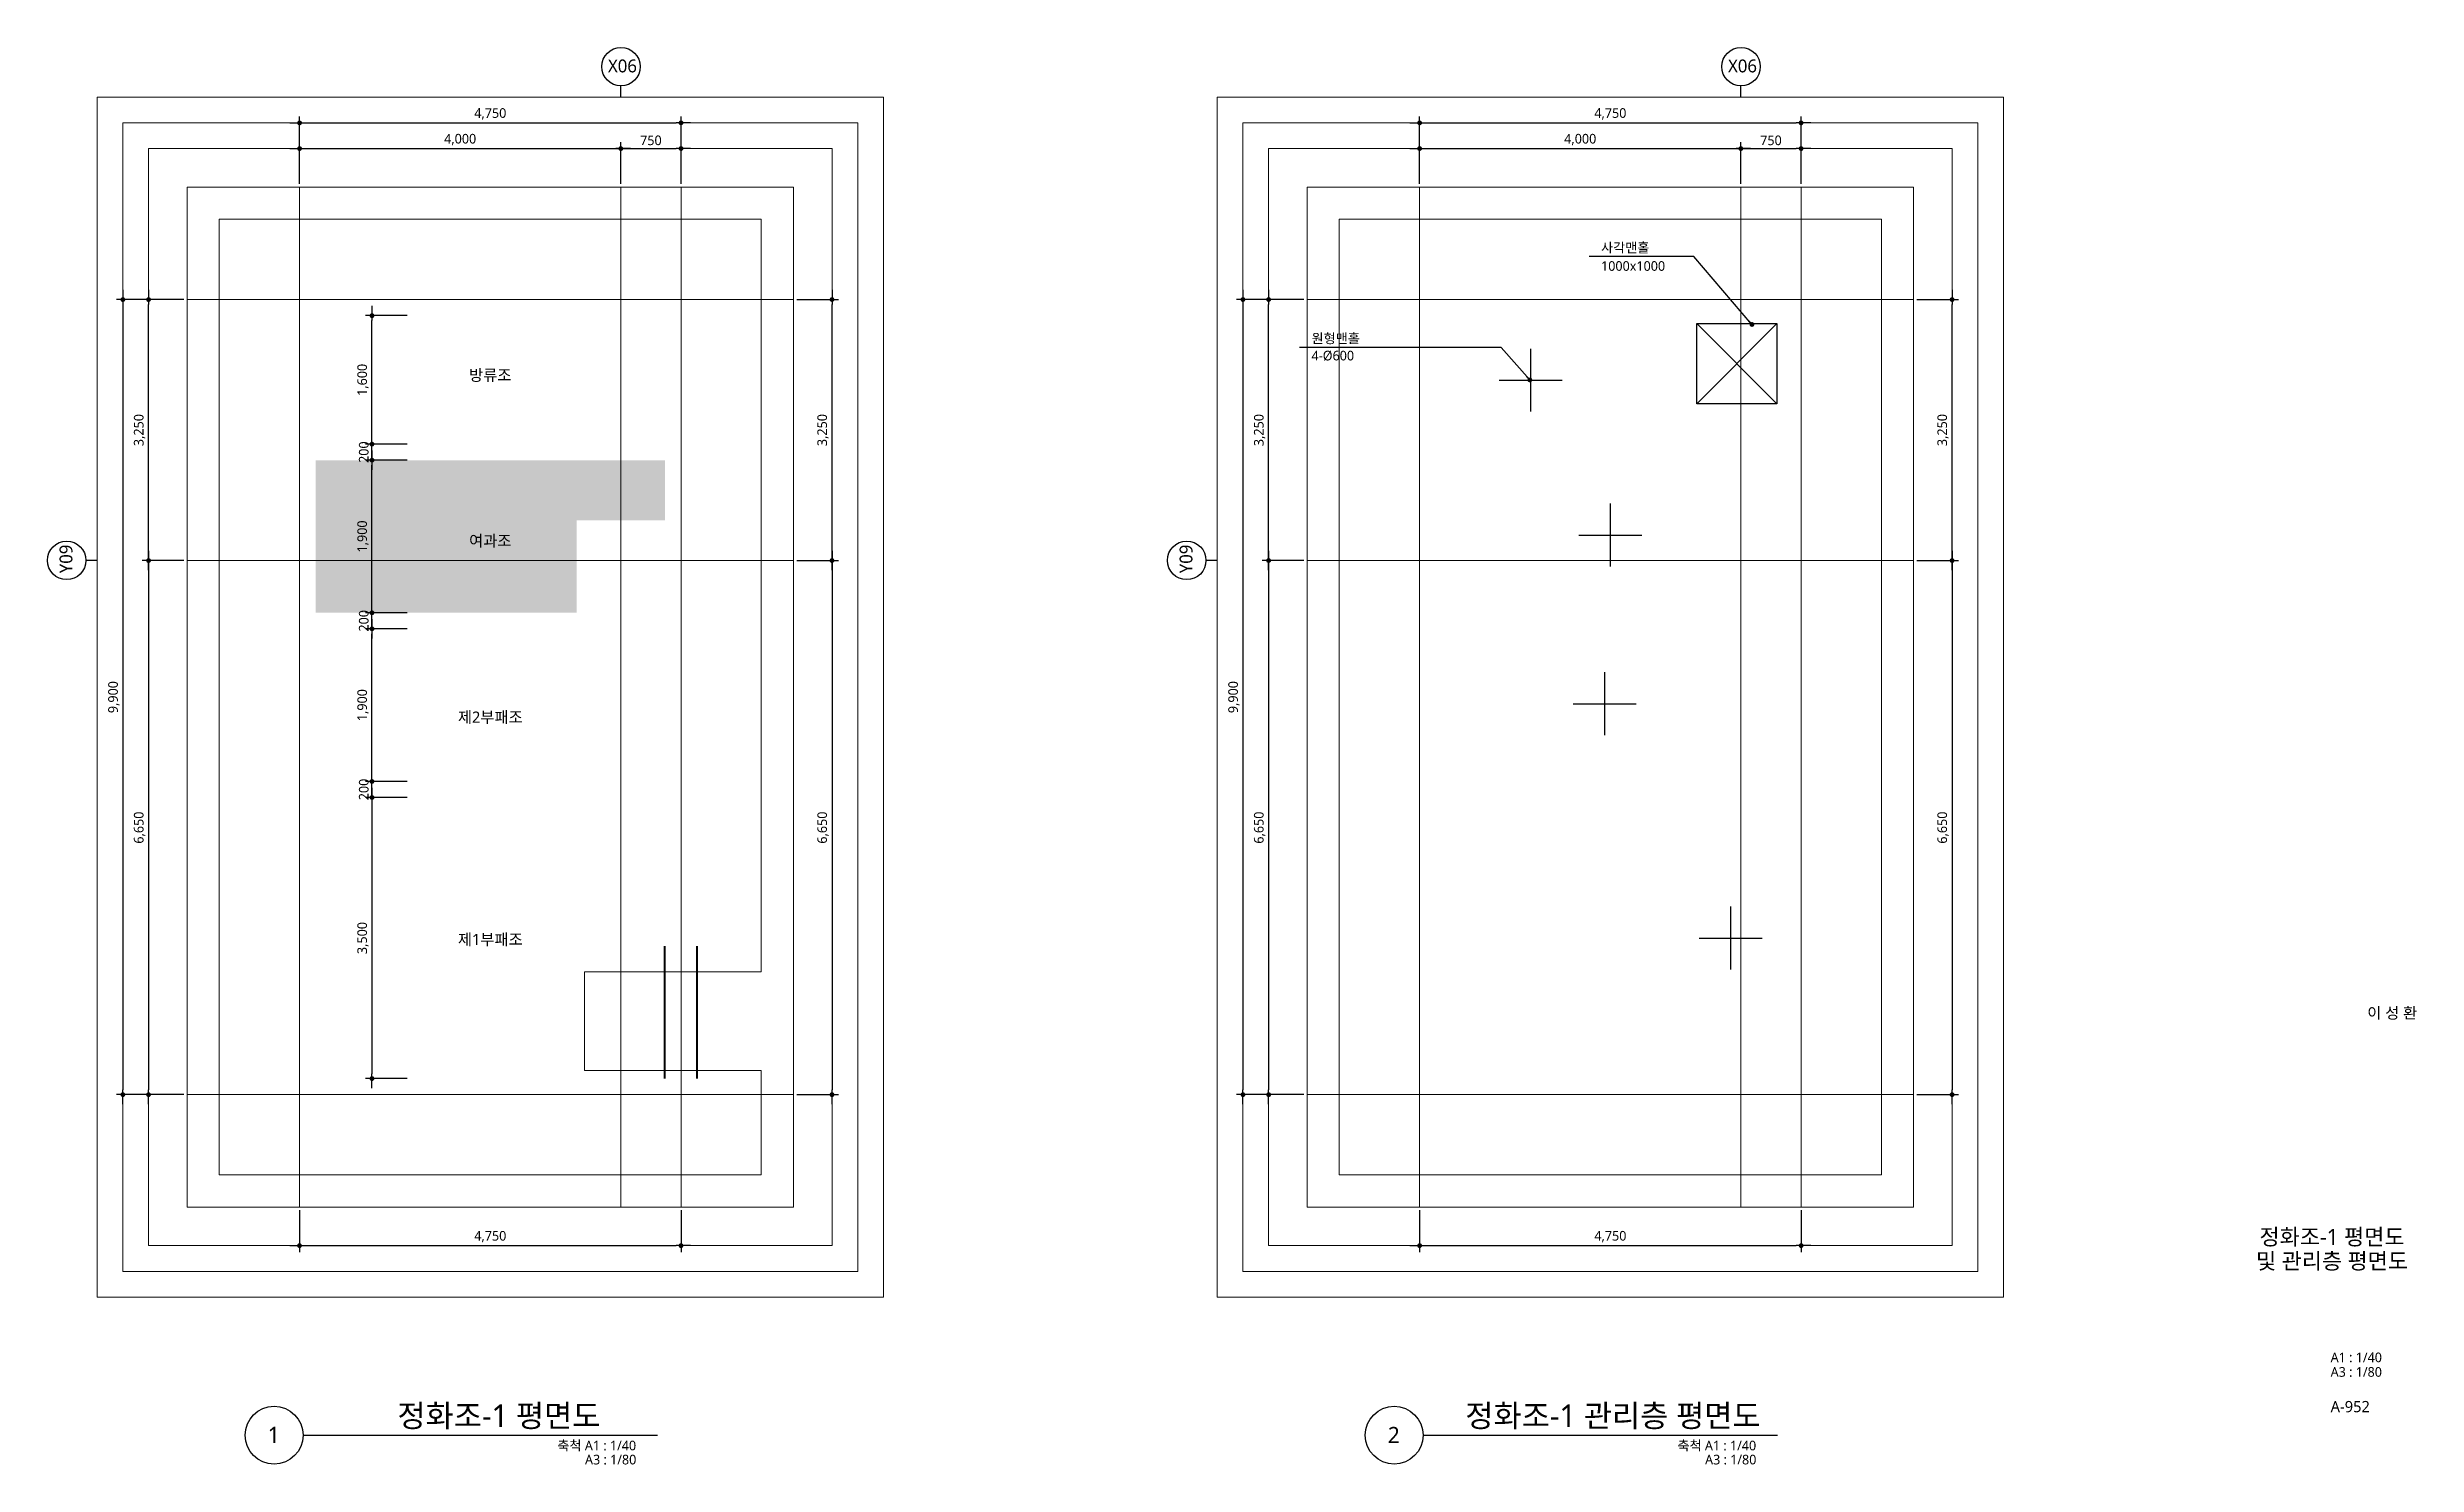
# Model space of a CAD drawing. Header units: millimetres. Extents: x 169673 to 334584, y 156879 to 224061.
# Drawn here: x 204195 to 233696, y 204774 to 222420 of the extents above; entities that cross this region are included whole.
import ezdxf
from ezdxf.enums import TextEntityAlignment as Align

# ---------------------------------------------------------------- set-up
doc = ezdxf.new("R2010")
doc.units = ezdxf.units.MM
doc.header["$LTSCALE"] = 40
doc.header["$MEASUREMENT"] = 0
doc.linetypes.add('CEN', pattern=[62, 60, -1, 0, -1])
doc.layers.get('0').update_dxf_attribs({"linetype": 'CONTINUOUS'})
for name, color, linetype in [('--AH-MARK', 240, 'CONTINUOUS'), ('A-DIMS', 7, 'CONTINUOUS'), ('A-MKXS-LEAD', 7, 'CONTINUOUS'), ('A-XXXX-TXT2', 3, 'CONTINUOUS')]:
    doc.layers.add(name, color=color, linetype=linetype)
for name, color, linetype, lineweight in [('A-AXIS-BUBL', 7, 'CONTINUOUS', 25), ('A-AXIS-LINE', 1, 'CEN', 15), ('A-BORD-TEXT', 3, 'CONTINUOUS', 25), ('A-CONC-LIN1', 2, 'CONTINUOUS', 40), ('A-MKXS-TEXT1', 3, 'CONTINUOUS', 25), ('A-MKXX-NAME', 3, 'CONTINUOUS', 25), ('A-XXXX-HATC', 8, 'CONTINUOUS', 18), ('A-XXXX-SYMB', 7, 'CONTINUOUS', 25), ('A-XXXX-TXT1', 3, 'CONTINUOUS', 25)]:
    doc.layers.add(name, color=color, linetype=linetype, lineweight=lineweight)
doc.layers.add('A-XXXX-NPLT', color=144, linetype='CONTINUOUS', lineweight=15, plot=False)
doc.styles.add('HY울릉도L', font='')
doc.styles.add('굴림', font='')
doc.styles.add('맑은고딕', font='malgun.ttf')
doc.styles.get('HY울릉도L').set_extended_font_data('HYwulM')
doc.styles.get('굴림').set_extended_font_data('GulimChe')
doc.dimstyles.new('CDIM', dxfattribs={"dimtxt": 3, "dimasz": 1.5, "dimexe": 2, "dimexo": 1, "dimgap": 1, "dimtad": 1, "dimdec": 0, "dimrnd": 0.5, "dimzin": 0, "dimdsep": 32, "dimlunit": 6, "dimtxsty": 'HY울릉도L', "dimblk1": '_CIDOT', "dimblk2": '_CIDOT', "dimsah": 1, "dimcen": 5.5, "dimclrd": 2, "dimclre": 2, "dimclrt": 7, "dimadec": 0, "dimazin": 0, "dimtfac": 1, "dimtdec": 0, "dimtix": 1, "dimtmove": 2, "dimatfit": 1, "dimldrblk": '_CIDOT', "dimfxl": 1, "dimtolj": 1, "dimtzin": 0, "dimlwd": -1, "dimarcsym": 0})
doc.dimstyles.new('YOODUCK', dxfattribs={"dimscale": 60, "dimtxt": 2.5, "dimasz": 0.7, "dimexe": 2, "dimexo": 1, "dimtad": 1, "dimdec": 0, "dimtxsty": '굴림', "dimblk": 'DOT', "dimcen": 2.5, "dimclrd": 1, "dimclre": 1, "dimadec": 0, "dimazin": 0, "dimtfac": 1, "dimtdec": 0, "dimtix": 1, "dimtmove": 2, "dimatfit": 3, "dimldrblk": 'DOT', "dimfxl": 2, "dimlwd": -1, "dimlwe": -1, "dimarcsym": 0})

msp = doc.modelspace()

# ---------------------------------------------------------------- texts
at = {"layer": 'A-BORD-TEXT', "style": '맑은고딕'}
msp.add_text('이 성 환', height=140, dxfattribs=at).set_placement((233703.5, 210327), align=Align.RIGHT)
for s, p in [('정화조-1 평면도', (232643.1, 207609.2)), ('및 관리층 평면도', (232643.1, 207309.2))]:
    msp.add_text(s, height=200, dxfattribs=at).set_placement(p, align=Align.MIDDLE_CENTER)
for s, height, p in [('A1 : 1/40', 120, (232625.9, 206048.9)), ('A3 : 1/80', 120, (232625.9, 205867.5)), ('A-952', 140, (232625.9, 205426.1))]:
    msp.add_text(s, height=height, dxfattribs=at).set_placement(p)
at = {"layer": 'A-MKXS-TEXT1', "style": '맑은고딕'}
for s, p in [('사각맨홀', (223541.1, 219867.2)), ('1000x1000', (223541.1, 219638.1)), ('4-%%C600', (219936, 218522.2)), ('원형맨홀', (219936, 218736.3))]:
    msp.add_text(s, height=120, dxfattribs=at).set_placement(p)
at = {"layer": 'A-MKXX-NAME', "style": '맑은고딕'}
for s, p in [('방류조', (209710, 218338.6)), ('여과조', (209710, 216276.5)), ('제2부패조', (209710, 214080)), ('제1부패조', (209710, 211311.8))]:
    msp.add_text(s, height=140, dxfattribs=at).set_placement(p, align=Align.MIDDLE_CENTER)
at = {"layer": 'A-XXXX-TXT1', "style": '맑은고딕'}
for s, p in [('정화조-1 평면도', (211082.1, 205158.1)), ('정화조-1 관리층 평면도', (225529, 205158.1))]:
    msp.add_text(s, height=280, dxfattribs=at).set_placement(p, align=Align.BOTTOM_RIGHT)
for s, p in [('1', (207013.5, 205144.3)), ('2', (220960.4, 205144.3))]:
    msp.add_text(s, height=200, dxfattribs=at).set_placement(p, align=Align.MIDDLE)
for s, p in [('축척 A1 : 1/40', (211526.1, 205071.1)), ('축척 A1 : 1/40', (225473, 205071.1)), ('A3 : 1/80', (211528.3, 204896)), ('A3 : 1/80', (225475.3, 204896))]:
    msp.add_text(s, height=120, dxfattribs=at).set_placement(p, align=Align.TOP_RIGHT)
at = {"layer": 'A-XXXX-TXT2', "ltscale": 0.2, "style": '맑은고딕'}
for p in [(211355.5, 222188.8), (225302.4, 222188.8)]:
    msp.add_text('X06', height=160, dxfattribs=at).set_placement(p, align=Align.MIDDLE)
for p in [(204426.2, 216050.5), (218373.1, 216050.5)]:
    msp.add_text('Y09', height=160, rotation=90, dxfattribs=at).set_placement(p, align=Align.MIDDLE)

# ---------------------------------------------------------------- blocks, each defined once
blk = doc.blocks.new('_CIDOT')
at = {"color": 0, "linetype": 'ByBlock'}
blk.add_line((2, 0), (-1, 0), dxfattribs=at)
at = {"color": 0, "linetype": 'ByBlock', "const_width": 0.5}
blk.add_lwpolyline([(-0.25, 0, 1), (0.25, 0, 1)], format="xyb", close=True, dxfattribs=at)
blk = doc.blocks.new('*D14')
at = {"layer": 'A-DIMS', "lineweight": -2, "transparency": 16777216}
for p, q in [((207335, 220720), (207335, 221560)), ((212085, 220720), (212085, 221560))]:
    blk.add_line(p, q, dxfattribs=at)
at = {"layer": 'A-DIMS', "transparency": 16777216}
blk.add_line((207395, 221480), (212025, 221480), dxfattribs=at)
at = {"layer": 'A-DIMS', "transparency": 16777216, "xscale": 60, "yscale": 60, "zscale": 60, "rotation": 180}
blk.add_blockref('_CIDOT', (207335, 221480), dxfattribs=at)
at = {"layer": 'A-DIMS', "transparency": 16777216, "xscale": 60, "yscale": 60, "zscale": 60}
blk.add_blockref('_CIDOT', (212085, 221480), dxfattribs=at)
at = {"layer": 'A-DIMS', "color": 3, "transparency": 16777216, "insert": (209710, 221592), "char_height": 120, "attachment_point": 5, "style": '맑은고딕'}
blk.add_mtext('\\A1;4,750', dxfattribs=at)
blk = doc.blocks.new('*D15')
at = {"layer": 'A-DIMS', "lineweight": -2, "transparency": 16777216}
for p, q in [((205895, 219280), (205375, 219280)), ((205895, 216030), (205375, 216030))]:
    blk.add_line(p, q, dxfattribs=at)
at = {"layer": 'A-DIMS', "transparency": 16777216}
blk.add_line((205455, 216090), (205455, 219220), dxfattribs=at)
at = {"layer": 'A-DIMS', "transparency": 16777216, "xscale": 60, "yscale": 60, "zscale": 60}
for p, rotation in [((205455, 219280), 90), ((205455, 216030), 270)]:
    blk.add_blockref('_CIDOT', p, dxfattribs=dict(at, rotation=rotation))
at = {"layer": 'A-DIMS', "color": 3, "transparency": 16777216, "insert": (205343, 217655), "char_height": 120, "attachment_point": 5, "rotation": 90, "style": '맑은고딕'}
blk.add_mtext('\\A1;3,250', dxfattribs=at)
blk = doc.blocks.new('*D16')
at = {"layer": 'A-DIMS', "lineweight": -2, "transparency": 16777216}
for p, q in [((207335, 220720), (207335, 221240)), ((211335, 220720), (211335, 221240))]:
    blk.add_line(p, q, dxfattribs=at)
at = {"layer": 'A-DIMS', "transparency": 16777216}
blk.add_line((207395, 221160), (211275, 221160), dxfattribs=at)
at = {"layer": 'A-DIMS', "transparency": 16777216, "xscale": 60, "yscale": 60, "zscale": 60, "rotation": 180}
blk.add_blockref('_CIDOT', (207335, 221160), dxfattribs=at)
at = {"layer": 'A-DIMS', "transparency": 16777216, "xscale": 60, "yscale": 60, "zscale": 60}
blk.add_blockref('_CIDOT', (211335, 221160), dxfattribs=at)
at = {"layer": 'A-DIMS', "color": 3, "transparency": 16777216, "insert": (209335, 221272), "char_height": 120, "attachment_point": 5, "style": '맑은고딕'}
blk.add_mtext('\\A1;4,000', dxfattribs=at)
blk = doc.blocks.new('*D17')
at = {"layer": 'A-DIMS', "lineweight": -2, "transparency": 16777216}
for p, q in [((211335, 220720), (211335, 221240)), ((212085, 220720), (212085, 221240))]:
    blk.add_line(p, q, dxfattribs=at)
at = {"layer": 'A-DIMS', "transparency": 16777216}
blk.add_line((211395, 221160), (212025, 221160), dxfattribs=at)
at = {"layer": 'A-DIMS', "transparency": 16777216, "xscale": 60, "yscale": 60, "zscale": 60, "rotation": 180}
blk.add_blockref('_CIDOT', (211335, 221160), dxfattribs=at)
at = {"layer": 'A-DIMS', "transparency": 16777216, "xscale": 60, "yscale": 60, "zscale": 60}
blk.add_blockref('_CIDOT', (212085, 221160), dxfattribs=at)
at = {"layer": 'A-DIMS', "color": 3, "transparency": 16777216, "insert": (211710, 221262), "char_height": 120, "attachment_point": 5, "style": '맑은고딕'}
blk.add_mtext('\\A1;750', dxfattribs=at)
blk = doc.blocks.new('*D18')
at = {"layer": 'A-DIMS', "lineweight": -2, "transparency": 16777216}
for p, q in [((205895, 216030), (205375, 216030)), ((205895, 209380), (205375, 209380))]:
    blk.add_line(p, q, dxfattribs=at)
at = {"layer": 'A-DIMS', "transparency": 16777216}
blk.add_line((205455, 215970), (205455, 209440), dxfattribs=at)
at = {"layer": 'A-DIMS', "transparency": 16777216, "xscale": 60, "yscale": 60, "zscale": 60}
for p, rotation in [((205455, 216030), 90), ((205455, 209380), 270)]:
    blk.add_blockref('_CIDOT', p, dxfattribs=dict(at, rotation=rotation))
at = {"layer": 'A-DIMS', "color": 3, "transparency": 16777216, "insert": (205343, 212705), "char_height": 120, "attachment_point": 5, "rotation": 90, "style": '맑은고딕'}
blk.add_mtext('\\A1;6,650', dxfattribs=at)
blk = doc.blocks.new('*D19')
at = {"layer": 'A-DIMS', "lineweight": -2, "transparency": 16777216}
for p, q in [((205895, 219280), (205055, 219280)), ((205895, 209380), (205055, 209380))]:
    blk.add_line(p, q, dxfattribs=at)
at = {"layer": 'A-DIMS', "transparency": 16777216}
blk.add_line((205135, 219220), (205135, 209440), dxfattribs=at)
at = {"layer": 'A-DIMS', "transparency": 16777216, "xscale": 60, "yscale": 60, "zscale": 60}
for p, rotation in [((205135, 219280), 90), ((205135, 209380), 270)]:
    blk.add_blockref('_CIDOT', p, dxfattribs=dict(at, rotation=rotation))
at = {"layer": 'A-DIMS', "color": 3, "transparency": 16777216, "insert": (205023, 214330), "char_height": 120, "attachment_point": 5, "rotation": 90, "style": '맑은고딕'}
blk.add_mtext('\\A1;9,900', dxfattribs=at)
blk = doc.blocks.new('*D20')
at = {"layer": 'A-DIMS', "lineweight": -2, "transparency": 16777216}
for p, q in [((208677, 219080), (208157, 219080)), ((208677, 217480), (208157, 217480))]:
    blk.add_line(p, q, dxfattribs=at)
at = {"layer": 'A-DIMS', "transparency": 16777216}
blk.add_line((208237, 217540), (208237, 219020), dxfattribs=at)
at = {"layer": 'A-DIMS', "transparency": 16777216, "xscale": 60, "yscale": 60, "zscale": 60}
for p, rotation in [((208237, 219080), 90), ((208237, 217480), 270)]:
    blk.add_blockref('_CIDOT', p, dxfattribs=dict(at, rotation=rotation))
at = {"layer": 'A-DIMS', "color": 3, "transparency": 16777216, "insert": (208125, 218280), "char_height": 120, "attachment_point": 5, "rotation": 90, "style": '맑은고딕'}
blk.add_mtext('\\A1;1,600', dxfattribs=at)
blk = doc.blocks.new('*D21')
at = {"layer": 'A-DIMS', "lineweight": -2, "transparency": 16777216}
for p, q in [((208677, 217480), (208157, 217480)), ((208677, 217280), (208157, 217280))]:
    blk.add_line(p, q, dxfattribs=at)
at = {"layer": 'A-DIMS', "transparency": 16777216}
for p, q in [((208237, 217540), (208237, 217600)), ((208237, 217280), (208237, 217480)), ((208237, 217220), (208237, 217160))]:
    blk.add_line(p, q, dxfattribs=at)
at = {"layer": 'A-DIMS', "transparency": 16777216, "xscale": 60, "yscale": 60, "zscale": 60}
for p, rotation in [((208237, 217480), 270), ((208237, 217280), 90)]:
    blk.add_blockref('_CIDOT', p, dxfattribs=dict(at, rotation=rotation))
at = {"layer": 'A-DIMS', "color": 3, "transparency": 16777216, "insert": (208135, 217380), "char_height": 120, "attachment_point": 5, "rotation": 90, "style": '맑은고딕'}
blk.add_mtext('\\A1;200', dxfattribs=at)
blk = doc.blocks.new('*D22')
at = {"layer": 'A-DIMS', "lineweight": -2, "transparency": 16777216}
for p, q in [((208677, 217280), (208157, 217280)), ((208677, 215380), (208157, 215380))]:
    blk.add_line(p, q, dxfattribs=at)
at = {"layer": 'A-DIMS', "transparency": 16777216}
blk.add_line((208237, 215440), (208237, 217220), dxfattribs=at)
at = {"layer": 'A-DIMS', "transparency": 16777216, "xscale": 60, "yscale": 60, "zscale": 60}
for p, rotation in [((208237, 217280), 90), ((208237, 215380), 270)]:
    blk.add_blockref('_CIDOT', p, dxfattribs=dict(at, rotation=rotation))
at = {"layer": 'A-DIMS', "color": 3, "transparency": 16777216, "insert": (208125, 216330), "char_height": 120, "attachment_point": 5, "rotation": 90, "style": '맑은고딕'}
blk.add_mtext('\\A1;1,900', dxfattribs=at)
blk = doc.blocks.new('*D23')
at = {"layer": 'A-DIMS', "lineweight": -2, "transparency": 16777216}
for p, q in [((208677, 215380), (208157, 215380)), ((208677, 215180), (208157, 215180))]:
    blk.add_line(p, q, dxfattribs=at)
at = {"layer": 'A-DIMS', "transparency": 16777216}
for p, q in [((208237, 215440), (208237, 215500)), ((208237, 215180), (208237, 215380)), ((208237, 215120), (208237, 215060))]:
    blk.add_line(p, q, dxfattribs=at)
at = {"layer": 'A-DIMS', "transparency": 16777216, "xscale": 60, "yscale": 60, "zscale": 60}
for p, rotation in [((208237, 215380), 270), ((208237, 215180), 90)]:
    blk.add_blockref('_CIDOT', p, dxfattribs=dict(at, rotation=rotation))
at = {"layer": 'A-DIMS', "color": 3, "transparency": 16777216, "insert": (208135, 215280), "char_height": 120, "attachment_point": 5, "rotation": 90, "style": '맑은고딕'}
blk.add_mtext('\\A1;200', dxfattribs=at)
blk = doc.blocks.new('*D24')
at = {"layer": 'A-DIMS', "lineweight": -2, "transparency": 16777216}
for p, q in [((208677, 215180), (208157, 215180)), ((208677, 213280), (208157, 213280))]:
    blk.add_line(p, q, dxfattribs=at)
at = {"layer": 'A-DIMS', "transparency": 16777216}
blk.add_line((208237, 213340), (208237, 215120), dxfattribs=at)
at = {"layer": 'A-DIMS', "transparency": 16777216, "xscale": 60, "yscale": 60, "zscale": 60}
for p, rotation in [((208237, 215180), 90), ((208237, 213280), 270)]:
    blk.add_blockref('_CIDOT', p, dxfattribs=dict(at, rotation=rotation))
at = {"layer": 'A-DIMS', "color": 3, "transparency": 16777216, "insert": (208125, 214230), "char_height": 120, "attachment_point": 5, "rotation": 90, "style": '맑은고딕'}
blk.add_mtext('\\A1;1,900', dxfattribs=at)
blk = doc.blocks.new('*D25')
at = {"layer": 'A-DIMS', "transparency": 16777216}
for p, q in [((208237, 213340), (208237, 213400)), ((208237, 213080), (208237, 213280)), ((208237, 213020), (208237, 212960))]:
    blk.add_line(p, q, dxfattribs=at)
at = {"layer": 'A-DIMS', "lineweight": -2, "transparency": 16777216}
for p, q in [((208677, 213280), (208157, 213280)), ((208677, 213080), (208157, 213080))]:
    blk.add_line(p, q, dxfattribs=at)
at = {"layer": 'A-DIMS', "transparency": 16777216, "xscale": 60, "yscale": 60, "zscale": 60}
for p, rotation in [((208237, 213280), 270), ((208237, 213080), 90)]:
    blk.add_blockref('_CIDOT', p, dxfattribs=dict(at, rotation=rotation))
at = {"layer": 'A-DIMS', "color": 3, "transparency": 16777216, "insert": (208135, 213180), "char_height": 120, "attachment_point": 5, "rotation": 90, "style": '맑은고딕'}
blk.add_mtext('\\A1;200', dxfattribs=at)
blk = doc.blocks.new('*D26')
at = {"layer": 'A-DIMS', "lineweight": -2, "transparency": 16777216}
for p, q in [((208677, 213080), (208157, 213080)), ((208677, 209580), (208157, 209580))]:
    blk.add_line(p, q, dxfattribs=at)
at = {"layer": 'A-DIMS', "transparency": 16777216}
blk.add_line((208237, 213020), (208237, 209640), dxfattribs=at)
at = {"layer": 'A-DIMS', "transparency": 16777216, "xscale": 60, "yscale": 60, "zscale": 60}
for p, rotation in [((208237, 213080), 90), ((208237, 209580), 270)]:
    blk.add_blockref('_CIDOT', p, dxfattribs=dict(at, rotation=rotation))
at = {"layer": 'A-DIMS', "color": 3, "transparency": 16777216, "insert": (208125, 211330), "char_height": 120, "attachment_point": 5, "rotation": 90, "style": '맑은고딕'}
blk.add_mtext('\\A1;3,500', dxfattribs=at)
blk = doc.blocks.new('*D27')
at = {"layer": 'A-DIMS', "lineweight": -2, "transparency": 16777216}
for p, q in [((207335, 207940), (207335, 207420)), ((212085, 207940), (212085, 207420))]:
    blk.add_line(p, q, dxfattribs=at)
at = {"layer": 'A-DIMS', "transparency": 16777216}
blk.add_line((207395, 207500), (212025, 207500), dxfattribs=at)
at = {"layer": 'A-DIMS', "transparency": 16777216, "xscale": 60, "yscale": 60, "zscale": 60, "rotation": 180}
blk.add_blockref('_CIDOT', (207335, 207500), dxfattribs=at)
at = {"layer": 'A-DIMS', "transparency": 16777216, "xscale": 60, "yscale": 60, "zscale": 60}
blk.add_blockref('_CIDOT', (212085, 207500), dxfattribs=at)
at = {"layer": 'A-DIMS', "color": 3, "transparency": 16777216, "insert": (209710, 207612), "char_height": 120, "attachment_point": 5, "style": '맑은고딕'}
blk.add_mtext('\\A1;4,750', dxfattribs=at)
blk = doc.blocks.new('*D37')
at = {"layer": 'A-DIMS', "lineweight": -2, "transparency": 16777216}
for p, q in [((213525, 219280), (214045, 219280)), ((213525, 216030), (214045, 216030))]:
    blk.add_line(p, q, dxfattribs=at)
at = {"layer": 'A-DIMS', "transparency": 16777216}
blk.add_line((213965, 216090), (213965, 219220), dxfattribs=at)
at = {"layer": 'A-DIMS', "transparency": 16777216, "xscale": 60, "yscale": 60, "zscale": 60}
for p, rotation in [((213965, 219280), 90), ((213965, 216030), 270)]:
    blk.add_blockref('_CIDOT', p, dxfattribs=dict(at, rotation=rotation))
at = {"layer": 'A-DIMS', "color": 3, "transparency": 16777216, "insert": (213853, 217655), "char_height": 120, "attachment_point": 5, "rotation": 90, "style": '맑은고딕'}
blk.add_mtext('\\A1;3,250', dxfattribs=at)
blk = doc.blocks.new('*D38')
at = {"layer": 'A-DIMS', "lineweight": -2, "transparency": 16777216}
for p, q in [((213525, 216030), (214045, 216030)), ((213525, 209380), (214045, 209380))]:
    blk.add_line(p, q, dxfattribs=at)
at = {"layer": 'A-DIMS', "transparency": 16777216}
blk.add_line((213965, 215970), (213965, 209440), dxfattribs=at)
at = {"layer": 'A-DIMS', "transparency": 16777216, "xscale": 60, "yscale": 60, "zscale": 60}
for p, rotation in [((213965, 216030), 90), ((213965, 209380), 270)]:
    blk.add_blockref('_CIDOT', p, dxfattribs=dict(at, rotation=rotation))
at = {"layer": 'A-DIMS', "color": 3, "transparency": 16777216, "insert": (213853, 212705), "char_height": 120, "attachment_point": 5, "rotation": 90, "style": '맑은고딕'}
blk.add_mtext('\\A1;6,650', dxfattribs=at)
blk = doc.blocks.new('_Dot')
at = {"color": 0, "linetype": 'ByBlock', "lineweight": -2}
blk.add_line((-0.5, 0), (-1, 0), dxfattribs=at)
at = {"color": 0, "linetype": 'ByBlock', "const_width": 0.5}
blk.add_lwpolyline([(-0.25, 0, 1), (0.25, 0, 1)], format="xyb", close=True, dxfattribs=at)
blk = doc.blocks.new('*D28')
at = {"layer": 'A-DIMS', "lineweight": -2, "transparency": 16777216}
for p, q in [((221282, 220720), (221282, 221560)), ((226032, 220720), (226032, 221560))]:
    blk.add_line(p, q, dxfattribs=at)
at = {"layer": 'A-DIMS', "transparency": 16777216}
blk.add_line((221342, 221480), (225972, 221480), dxfattribs=at)
at = {"layer": 'A-DIMS', "transparency": 16777216, "xscale": 60, "yscale": 60, "zscale": 60, "rotation": 180}
blk.add_blockref('_CIDOT', (221282, 221480), dxfattribs=at)
at = {"layer": 'A-DIMS', "transparency": 16777216, "xscale": 60, "yscale": 60, "zscale": 60}
blk.add_blockref('_CIDOT', (226032, 221480), dxfattribs=at)
at = {"layer": 'A-DIMS', "color": 3, "transparency": 16777216, "insert": (223657, 221592), "char_height": 120, "attachment_point": 5, "style": '맑은고딕'}
blk.add_mtext('\\A1;4,750', dxfattribs=at)
blk = doc.blocks.new('*D29')
at = {"layer": 'A-DIMS', "lineweight": -2, "transparency": 16777216}
for p, q in [((219842, 219280), (219322, 219280)), ((219842, 216030), (219322, 216030))]:
    blk.add_line(p, q, dxfattribs=at)
at = {"layer": 'A-DIMS', "transparency": 16777216}
blk.add_line((219402, 216090), (219402, 219220), dxfattribs=at)
at = {"layer": 'A-DIMS', "transparency": 16777216, "xscale": 60, "yscale": 60, "zscale": 60}
for p, rotation in [((219402, 219280), 90), ((219402, 216030), 270)]:
    blk.add_blockref('_CIDOT', p, dxfattribs=dict(at, rotation=rotation))
at = {"layer": 'A-DIMS', "color": 3, "transparency": 16777216, "insert": (219290, 217655), "char_height": 120, "attachment_point": 5, "rotation": 90, "style": '맑은고딕'}
blk.add_mtext('\\A1;3,250', dxfattribs=at)
blk = doc.blocks.new('*D30')
at = {"layer": 'A-DIMS', "lineweight": -2, "transparency": 16777216}
for p, q in [((221282, 220720), (221282, 221240)), ((225282, 220720), (225282, 221240))]:
    blk.add_line(p, q, dxfattribs=at)
at = {"layer": 'A-DIMS', "transparency": 16777216}
blk.add_line((221342, 221160), (225222, 221160), dxfattribs=at)
at = {"layer": 'A-DIMS', "transparency": 16777216, "xscale": 60, "yscale": 60, "zscale": 60, "rotation": 180}
blk.add_blockref('_CIDOT', (221282, 221160), dxfattribs=at)
at = {"layer": 'A-DIMS', "transparency": 16777216, "xscale": 60, "yscale": 60, "zscale": 60}
blk.add_blockref('_CIDOT', (225282, 221160), dxfattribs=at)
at = {"layer": 'A-DIMS', "color": 3, "transparency": 16777216, "insert": (223282, 221272), "char_height": 120, "attachment_point": 5, "style": '맑은고딕'}
blk.add_mtext('\\A1;4,000', dxfattribs=at)
blk = doc.blocks.new('*D31')
at = {"layer": 'A-DIMS', "lineweight": -2, "transparency": 16777216}
for p, q in [((225282, 220720), (225282, 221240)), ((226032, 220720), (226032, 221240))]:
    blk.add_line(p, q, dxfattribs=at)
at = {"layer": 'A-DIMS', "transparency": 16777216}
blk.add_line((225342, 221160), (225972, 221160), dxfattribs=at)
at = {"layer": 'A-DIMS', "transparency": 16777216, "xscale": 60, "yscale": 60, "zscale": 60, "rotation": 180}
blk.add_blockref('_CIDOT', (225282, 221160), dxfattribs=at)
at = {"layer": 'A-DIMS', "transparency": 16777216, "xscale": 60, "yscale": 60, "zscale": 60}
blk.add_blockref('_CIDOT', (226032, 221160), dxfattribs=at)
at = {"layer": 'A-DIMS', "color": 3, "transparency": 16777216, "insert": (225657, 221262), "char_height": 120, "attachment_point": 5, "style": '맑은고딕'}
blk.add_mtext('\\A1;750', dxfattribs=at)
blk = doc.blocks.new('*D33')
at = {"layer": 'A-DIMS', "lineweight": -2, "transparency": 16777216}
for p, q in [((219842, 216030), (219322, 216030)), ((219842, 209380), (219322, 209380))]:
    blk.add_line(p, q, dxfattribs=at)
at = {"layer": 'A-DIMS', "transparency": 16777216}
blk.add_line((219402, 215970), (219402, 209440), dxfattribs=at)
at = {"layer": 'A-DIMS', "transparency": 16777216, "xscale": 60, "yscale": 60, "zscale": 60}
for p, rotation in [((219402, 216030), 90), ((219402, 209380), 270)]:
    blk.add_blockref('_CIDOT', p, dxfattribs=dict(at, rotation=rotation))
at = {"layer": 'A-DIMS', "color": 3, "transparency": 16777216, "insert": (219290, 212705), "char_height": 120, "attachment_point": 5, "rotation": 90, "style": '맑은고딕'}
blk.add_mtext('\\A1;6,650', dxfattribs=at)
blk = doc.blocks.new('*D34')
at = {"layer": 'A-DIMS', "lineweight": -2, "transparency": 16777216}
for p, q in [((219842, 219280), (219002, 219280)), ((219842, 209380), (219002, 209380))]:
    blk.add_line(p, q, dxfattribs=at)
at = {"layer": 'A-DIMS', "transparency": 16777216}
blk.add_line((219082, 219220), (219082, 209440), dxfattribs=at)
at = {"layer": 'A-DIMS', "transparency": 16777216, "xscale": 60, "yscale": 60, "zscale": 60}
for p, rotation in [((219082, 219280), 90), ((219082, 209380), 270)]:
    blk.add_blockref('_CIDOT', p, dxfattribs=dict(at, rotation=rotation))
at = {"layer": 'A-DIMS', "color": 3, "transparency": 16777216, "insert": (218970, 214330), "char_height": 120, "attachment_point": 5, "rotation": 90, "style": '맑은고딕'}
blk.add_mtext('\\A1;9,900', dxfattribs=at)
blk = doc.blocks.new('*D32')
at = {"layer": 'A-DIMS', "lineweight": -2, "transparency": 16777216}
for p, q in [((221282, 207940), (221282, 207420)), ((226032, 207940), (226032, 207420))]:
    blk.add_line(p, q, dxfattribs=at)
at = {"layer": 'A-DIMS', "transparency": 16777216}
blk.add_line((221342, 207500), (225972, 207500), dxfattribs=at)
at = {"layer": 'A-DIMS', "transparency": 16777216, "xscale": 60, "yscale": 60, "zscale": 60, "rotation": 180}
blk.add_blockref('_CIDOT', (221282, 207500), dxfattribs=at)
at = {"layer": 'A-DIMS', "transparency": 16777216, "xscale": 60, "yscale": 60, "zscale": 60}
blk.add_blockref('_CIDOT', (226032, 207500), dxfattribs=at)
at = {"layer": 'A-DIMS', "color": 3, "transparency": 16777216, "insert": (223657, 207612), "char_height": 120, "attachment_point": 5, "style": '맑은고딕'}
blk.add_mtext('\\A1;4,750', dxfattribs=at)
blk = doc.blocks.new('*D35')
at = {"layer": 'A-DIMS', "lineweight": -2, "transparency": 16777216}
for p, q in [((227472, 219280), (227992, 219280)), ((227472, 216030), (227992, 216030))]:
    blk.add_line(p, q, dxfattribs=at)
at = {"layer": 'A-DIMS', "transparency": 16777216}
blk.add_line((227912, 216090), (227912, 219220), dxfattribs=at)
at = {"layer": 'A-DIMS', "transparency": 16777216, "xscale": 60, "yscale": 60, "zscale": 60}
for p, rotation in [((227912, 219280), 90), ((227912, 216030), 270)]:
    blk.add_blockref('_CIDOT', p, dxfattribs=dict(at, rotation=rotation))
at = {"layer": 'A-DIMS', "color": 3, "transparency": 16777216, "insert": (227800, 217655), "char_height": 120, "attachment_point": 5, "rotation": 90, "style": '맑은고딕'}
blk.add_mtext('\\A1;3,250', dxfattribs=at)
blk = doc.blocks.new('*D36')
at = {"layer": 'A-DIMS', "lineweight": -2, "transparency": 16777216}
for p, q in [((227472, 216030), (227992, 216030)), ((227472, 209380), (227992, 209380))]:
    blk.add_line(p, q, dxfattribs=at)
at = {"layer": 'A-DIMS', "transparency": 16777216}
blk.add_line((227912, 215970), (227912, 209440), dxfattribs=at)
at = {"layer": 'A-DIMS', "transparency": 16777216, "xscale": 60, "yscale": 60, "zscale": 60}
for p, rotation in [((227912, 216030), 90), ((227912, 209380), 270)]:
    blk.add_blockref('_CIDOT', p, dxfattribs=dict(at, rotation=rotation))
at = {"layer": 'A-DIMS', "color": 3, "transparency": 16777216, "insert": (227800, 212705), "char_height": 120, "attachment_point": 5, "rotation": 90, "style": '맑은고딕'}
blk.add_mtext('\\A1;6,650', dxfattribs=at)

# ---------------------------------------------------------------- dimensions: what is measured, and where the dimension line sits
at = {"layer": 'A-DIMS'}
for base, p1, p2, picture, middle in [((212085, 221480), (207335, 220680), (212085, 220680), '*D14', (209710, 221592.1)), ((226031.9, 221480), (221281.9, 220680), (226031.9, 220680), '*D28', (223656.9, 221592.1)), ((211335, 221160), (207335, 220680), (211335, 220680), '*D16', (209335, 221272.1)), ((212085, 221160), (211335, 220680), (212085, 220680), '*D17', (211710, 221262)), ((225281.9, 221160), (221281.9, 220680), (225281.9, 220680), '*D30', (223281.9, 221272.1)), ((226031.9, 221160), (225281.9, 220680), (226031.9, 220680), '*D31', (225656.9, 221262)), ((212085, 207500), (207335, 207980), (212085, 207980), '*D27', (209710, 207612.1)), ((226031.9, 207500), (221281.9, 207980), (226031.9, 207980), '*D32', (223656.9, 207612.1))]:
    dim = msp.add_linear_dim(base=base, p1=p1, p2=p2, dimstyle='CDIM', override={"dimscale": 40, "dimtxsty": '맑은고딕', "dimclrd": 256, "dimclre": 256, "dimclrt": 3}, dxfattribs=at)
    dim.commit()
    dim.dimension.update_dxf_attribs({"geometry": picture, "text_midpoint": middle})
for base, p1, p2, angle, picture, middle in [((205135, 209380), (205935, 219280), (205935, 209380), 90, '*D19', (205022.9, 214330)), ((205455, 219280), (205935, 216030), (205935, 219280), 270, '*D15', (205342.9, 217655)), ((208237.1, 219080), (208717.1, 217480), (208717.1, 219080), 270, '*D20', (208124.7, 218280)), ((213965, 219280), (213485, 216030), (213485, 219280), 270, '*D37', (213852.9, 217655)), ((219081.9, 209380), (219881.9, 219280), (219881.9, 209380), 90, '*D34', (218969.9, 214330)), ((219401.9, 219280), (219881.9, 216030), (219881.9, 219280), 270, '*D29', (219289.9, 217655)), ((227911.9, 219280), (227431.9, 216030), (227431.9, 219280), 270, '*D35', (227799.9, 217655)), ((208237.1, 217480), (208717.1, 217280), (208717.1, 217480), 270, '*D21', (208135.1, 217380)), ((208237.1, 217280), (208717.1, 215380), (208717.1, 217280), 270, '*D22', (208124.7, 216330)), ((205455, 209380), (205935, 216030), (205935, 209380), 90, '*D18', (205342.9, 212705)), ((213965, 209380), (213485, 216030), (213485, 209380), 90, '*D38', (213852.9, 212705)), ((219401.9, 209380), (219881.9, 216030), (219881.9, 209380), 90, '*D33', (219289.9, 212705)), ((227911.9, 209380), (227431.9, 216030), (227431.9, 209380), 90, '*D36', (227799.9, 212705)), ((208237.1, 215380), (208717.1, 215180), (208717.1, 215380), 270, '*D23', (208135.1, 215280)), ((208237.1, 215180), (208717.1, 213280), (208717.1, 215180), 270, '*D24', (208124.7, 214230)), ((208237.1, 213280), (208717.1, 213080), (208717.1, 213280), 270, '*D25', (208135.1, 213180)), ((208237.1, 209580), (208717.1, 213080), (208717.1, 209580), 90, '*D26', (208125, 211330))]:
    dim = msp.add_linear_dim(base=base, p1=p1, p2=p2, angle=angle, dimstyle='CDIM', override={"dimscale": 40, "dimtxsty": '맑은고딕', "dimclrd": 256, "dimclre": 256, "dimclrt": 3}, dxfattribs=at)
    dim.commit()
    dim.dimension.update_dxf_attribs({"geometry": picture, "text_midpoint": middle})

# ---------------------------------------------------------------- hatches: boundary and pattern name
at = {"layer": 'A-XXXX-HATC'}
h = msp.add_hatch(dxfattribs=at)
h.set_pattern_fill('GRAVEL', color=256, scale=300)
h.set_pattern_definition([(228.0127875, (-90676.55, -586.849), (-2400, -2700), [40.3608, -3995.72641]), (184.9697407, (-90703.551, -616.849), (3600, 300), [69.2604, -6856.77743]), (132.510447, (-90772.551, -622.849), (3000, -3300), [48.8364, -4834.80978]), (267.273689, (-90889.551, -697.849), (300, 6000), [63.0714, -6244.06741]), (292.833654, (-90892.551, -760.849), (-1500, 3600), [61.8465, -6122.81194]), (357.273689, (-90868.551, -817.849), (-6000, 300), [63.0714, -6244.06741]), (37.6942405, (-90805.551, -820.849), (-3900, -3000), [83.4087, -8257.45456]), (72.2553284, (-90739.551, -769.849), (2100, 6600), [78.7464, -7795.89645]), (121.4295656, (-90715.551, -694.849), (-2400, 3900), [63.285, -6265.22193]), (175.236358, (-90748.55, -640.849), (3300, -300), [72.2496, -3540.22877]), (222.3974378, (-90820.551, -634.849), (-3600, -3300), [93.4344, -9250.0125]), (138.814075, (-90592.55, -700.849), (-2100, 1800), [31.8903, -3157.15344]), (171.4692344, (-90616.551, -679.849), (3900, -600), [60.6711, -6006.45342]), (225, (-90676.55, -670.85), (-3e-14, -300), [42.4263, -381.83777]), (203.19859, (-90697.55, -634.85), (1500, 600), [22.8474, -2261.88453]), (291.80141, (-90718.55, -643.85), (-300, 900), [32.3109, -1583.23854]), (30.963757, (-90706.55, -673.85), (900, 600), [52.4787, -1696.80687]), (161.56505, (-90661.55, -646.85), (600, -300), [37.9473, -910.736]), (16.3895403, (-90892.551, -643.849), (3000, 900), [53.16, -5262.85354]), (70.346176, (-90841.551, -628.849), (-1200, -3300), [44.5983, -4415.22232]), (293.19859, (-90661.55, -586.85), (-600, 1500), [45.6945, -2239.03743]), (343.6104597, (-90643.551, -628.849), (-3000, 900), [53.16, -5262.85354]), (339.443955, (-90892.55, -829.85), (-1500, 600), [51.264, -2511.93712]), (294.7751406, (-90844.551, -847.849), (-1500, 3300), [42.9534, -4252.39292]), (66.80141, (-90658.55, -886.85), (600, 1500), [45.6945, -2239.03743]), (17.3540246, (-90640.551, -844.849), (-3900, -1200), [50.2893, -4978.62708]), (69.443955, (-90805.55, -886.85), (-600, -1500), [25.632, -2537.56912]), (101.309932, (-90676.55, -886.85), (-300, 1200), [15.297, -1514.40885]), (165.963757, (-90679.55, -871.85), (900, -300), [61.8465, -1175.08519]), (186.009006, (-90739.551, -856.849), (3000, 300), [57.315, -5674.17695]), (303.690068, (-90706.55, -700.85), (-300, 600), [43.2666, -1038.39878]), (353.1572266, (-90682.551, -736.849), (5100, -600), [75.5382, -7478.26879]), (60.945396, (-90607.55, -745.849), (-1200, -2100), [30.8868, -3057.80224]), (90, (-90592.55, -718.85), (-300, 300), [18, -282]), (120.256437, (-90745.55, -847.849), (1200, -2100), [41.6772, -4126.056]), (48.0127875, (-90766.55, -811.849), (2400, 2700), [80.7216, -3955.36561]), (0, (-90712.55, -751.85), (300, 300), [78, -222]), (325.3048465, (-90634.551, -751.849), (3000, -2100), [47.4342, -4695.9823]), (254.054604, (-90595.55, -778.85), (-300, -1200), [43.6806, -2140.35237]), (207.6459754, (-90607.551, -820.849), (-5700, -3000), [71.1195, -7040.84225]), (175.4260787, (-90670.551, -853.849), (-3900, 300), [75.2397, -7448.72202])])
h.paths.add_polyline_path([(211885, 217280), (211885, 216530), (210785, 216530), (210785, 215380), (207535, 215380), (207535, 217280)])

# ---------------------------------------------------------------- linework, layer by layer
at = {"layer": '--AH-MARK', "ltscale": 3}
for points in [[(225731.9, 218980), (224731.9, 217980)], [(224731.9, 218980), (225731.9, 217980)], [(222666.5, 217884.3), (222666.5, 218668.6)], [(222274.4, 218276.5), (223058.7, 218276.5)], [(223656.9, 215955.8), (223656.9, 216740)], [(223264.8, 216347.9), (224049.1, 216347.9)], [(223587.9, 213856.2), (223587.9, 214640.4)], [(223195.8, 214248.3), (223980.1, 214248.3)], [(225156.9, 210937.9), (225156.9, 211722.1)], [(224764.8, 211330), (225549.1, 211330)]]:
    msp.add_lwpolyline(points, dxfattribs=at)
msp.add_lwpolyline([(225731.9, 218980), (225731.9, 217980), (224731.9, 217980), (224731.9, 218980), (225731.9, 218980)])
at = {"layer": 'A-AXIS-BUBL', "ltscale": 0.2}
for p, q in [((211335, 221800), (211335, 221940)), ((225281.9, 221800), (225281.9, 221940)), ((204815, 216030), (204675, 216030)), ((218761.9, 216030), (218621.9, 216030))]:
    msp.add_line(p, q, dxfattribs=at)
for centre in [(211337.4, 222180), (225284.3, 222180), (204435, 216032.4), (218381.9, 216032.4)]:
    msp.add_circle(centre, 240, dxfattribs=at)
at = {"layer": 'A-AXIS-LINE', "ltscale": 50}
for p, q in [((207335, 220680), (207335, 207980)), ((211335, 207980), (211335, 220680)), ((212085, 207980), (212085, 220680)), ((221281.9, 220680), (221281.9, 207980)), ((225281.9, 207980), (225281.9, 220680)), ((226031.9, 207980), (226031.9, 220680)), ((213485, 219280), (205935, 219280)), ((227431.9, 219280), (219881.9, 219280)), ((213485, 216030), (205935, 216030)), ((227431.9, 216030), (219881.9, 216030)), ((205935, 209380), (213485, 209380)), ((219881.9, 209380), (227431.9, 209380))]:
    msp.add_line(p, q, dxfattribs=at)
at = {"layer": 'A-CONC-LIN1'}
for p, q in [((211885, 209580), (211885, 211230)), ((212285, 209580), (212285, 211230))]:
    msp.add_line(p, q, dxfattribs=at)
at = {"layer": 'A-XXXX-NPLT'}
for points in [[(214605, 221800), (204815, 221800), (204815, 206860), (214605, 206860)], [(228551.9, 221800), (218761.9, 221800), (218761.9, 206860), (228551.9, 206860)], [(214285, 221480), (205135, 221480), (205135, 207180), (214285, 207180)], [(228231.9, 221480), (219081.9, 221480), (219081.9, 207180), (228231.9, 207180)], [(213965, 221160), (205455, 221160), (205455, 207500), (213965, 207500)], [(227911.9, 221160), (219401.9, 221160), (219401.9, 207500), (227911.9, 207500)], [(213485, 220680), (205935, 220680), (205935, 207980), (213485, 207980)], [(227431.9, 220680), (219881.9, 220680), (219881.9, 207980), (227431.9, 207980)], [(213085, 220280), (206335, 220280), (206335, 208380), (213085, 208380), (213085, 209680), (210885, 209680), (210885, 210910), (213085, 210910)], [(227031.9, 220280), (220281.9, 220280), (220281.9, 208380), (227031.9, 208380)]]:
    msp.add_lwpolyline(points, close=True, dxfattribs=at)
at = {"layer": 'A-XXXX-SYMB'}
for p, q in [((207378.1, 205140), (211791.4, 205140)), ((221325, 205140), (225738.4, 205140))]:
    msp.add_line(p, q, dxfattribs=at)
for centre in [(207018.1, 205140), (220965, 205140)]:
    msp.add_circle(centre, 360, dxfattribs=at)

msp.set_redraw_order([(e.dxf.handle, doc.entitydb.next_handle()) for e in msp.query("TEXT MTEXT ATTDEF DIMENSION ARC_DIMENSION")])  # texts and dimensions are drawn at this point

# ---------------------------------------------------------------- leaders
at = {"layer": 'A-MKXS-LEAD'}
for points, override in [([(225420.1, 218970), (224696.4, 219815.5), (223392, 219815.5)], {"dimasz": 1, "dimtad": 0, "dimclrd": 256}), ([(222655, 218279.1), (222296.4, 218684.6), (219786.9, 218684.6)], {"dimasz": 1, "dimgap": 0.625, "dimtad": 0, "dimclrd": 256})]:
    msp.add_leader(points, dimstyle='YOODUCK', override=override, dxfattribs=at)

doc.saveas('drawing.dxf')
